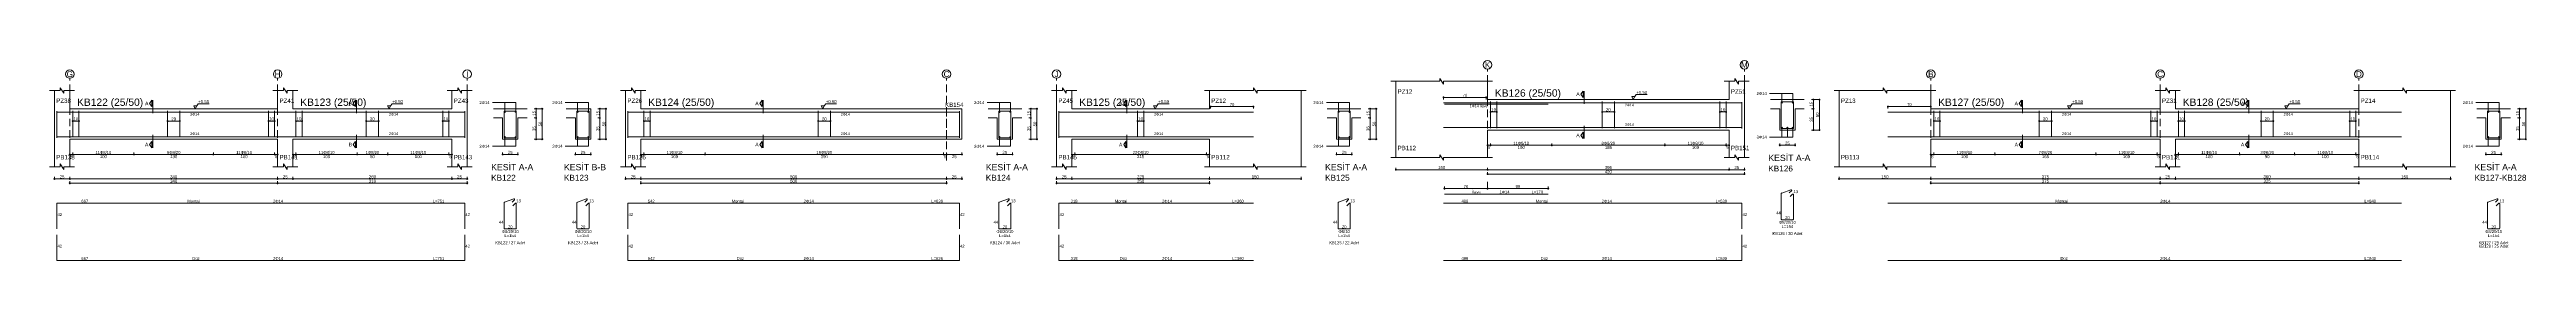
# Model space of a CAD drawing. Header units: millimetres. Extents: x 23801 to 80069, y 9628 to 14137.
# Drawn here: x 24993 to 31069, y 12930 to 13422 of the extents above; entities that cross this region are included whole.
import ezdxf

# ---------------------------------------------------------------- set-up
doc = ezdxf.new("R2010")
doc.units = ezdxf.units.MM
doc.linetypes.add('DASHDOT2', pattern=[12.7, 6.35, -3.175, 0, -3.175])
doc.linetypes.add('DASHED4', pattern=[18.75, 12.5, -6.25])
doc.layers.add('aks', color=251, linetype='DASHDOT2', lineweight=35)
for name, color, linetype in [('Donatı Topl. Uzun. Yazısı', 7, 'Continuous'), ('Donatı Uz. Yazısı', 7, 'Continuous'), ('Donatı Yazısı', 7, 'Continuous'), ('Donatı Çizgisi', 7, 'Continuous'), ('Kiriş', 7, 'Continuous'), ('Standart', 7, 'Continuous'), ('Ölçülendirme', 7, 'Continuous')]:
    doc.layers.add(name, color=color, linetype=linetype)
doc.styles.add('arial_1_18', font='arial.ttf', dxfattribs={"height": 0.2})

# ---------------------------------------------------------------- blocks, each defined once
blk = doc.blocks.new('IDE143Entity7351')
at = {"layer": 'aks', "color": 30, "linetype": 'DASHED4', "lineweight": 5}
for points in [[(4895.9, 2001.7), (4895.9, 2136.7)], [(5235.9, 2001.7), (5235.9, 2136.7)], [(5545.9, 2001.7), (5545.9, 2136.7)]]:
    blk.add_lwpolyline(points, dxfattribs=at)
at = {"layer": 'aks', "color": 1, "linetype": 'Continuous', "lineweight": 5}
for centre in [(4895.9, 2143.7), (5235.9, 2143.7), (5545.9, 2143.7)]:
    blk.add_circle(centre, 7, dxfattribs=at)
at = {"layer": 'Donatı Çizgisi', "color": 5, "linetype": 'Continuous', "lineweight": 5}
for points in [[(4874.9, 2039.3), (4874.9, 2082.7)], [(4874.9, 2081.3), (5541.9, 2081.3)], [(4900.9, 2039.9), (4900.9, 2083.5)], [(4910.9, 2039.9), (4910.9, 2083.5)], [(5055.9, 2039.9), (5055.9, 2083.5)], [(5075.9, 2039.9), (5075.9, 2083.5)], [(5220.9, 2039.9), (5220.9, 2083.5)], [(5230.9, 2039.9), (5230.9, 2083.5)], [(5265.9, 2039.9), (5265.9, 2083.5)], [(5275.9, 2039.9), (5275.9, 2083.5)], [(5380.9, 2039.9), (5380.9, 2083.5)], [(5400.9, 2039.9), (5400.9, 2083.5)], [(5505.9, 2039.9), (5505.9, 2083.5)], [(5515.9, 2039.9), (5515.9, 2083.5)], [(5541.9, 2039.3), (5541.9, 2082.7)], [(5606.2, 2039.2), (5606.2, 2082.8)], [(5606.2, 2082.8), (5626.2, 2082.8)], [(5626.2, 2039.2), (5626.2, 2082.8)], [(5725.3, 2039.2), (5725.3, 2082.8)], [(5725.3, 2082.8), (5745.3, 2082.8)], [(5745.3, 2039.2), (5745.3, 2082.8)], [(4874.9, 2040.7), (5541.9, 2040.7)], [(5606.2, 2039.2), (5626.2, 2039.2)], [(5725.3, 2039.2), (5745.3, 2039.2)], [(4874.9, 1889.7), (4874.9, 1931.7)], [(4874.9, 1931.7), (5541.9, 1931.7)], [(5541.9, 1889.7), (5541.9, 1931.7)], [(5606.2, 1890.6), (5606.2, 1932.5)], [(5606.9, 1933.4), (5621.9, 1938.9)], [(5619.3, 1933.6), (5623, 1937.2)], [(5620.7, 1927.7), (5624.5, 1931.5)], [(5626.2, 1890.6), (5626.2, 1930.7)], [(5725.3, 1890.6), (5725.3, 1932.5)], [(5726, 1933.4), (5741, 1938.9)], [(5738.4, 1933.6), (5742.1, 1937.2)], [(5739.8, 1927.7), (5743.6, 1931.5)], [(5745.3, 1890.6), (5745.3, 1930.7)], [(4874.9, 1837.9), (4874.9, 1879.9)], [(5541.9, 1837.9), (5541.9, 1879.9)], [(5607.2, 1889.6), (5625.2, 1889.6)], [(5726.3, 1889.6), (5744.3, 1889.6)], [(4874.9, 1837.9), (5541.9, 1837.9)]]:
    blk.add_lwpolyline(points, dxfattribs=at)
for centre in [(5607.2, 2081.8), (5625.2, 2081.8), (5726.3, 2081.8), (5744.3, 2081.8), (5607.2, 2040.2), (5625.2, 2040.2), (5726.3, 2040.2), (5744.3, 2040.2)]:
    blk.add_circle(centre, 1, dxfattribs=at)
for centre, start, end in [((5607.2, 1932.5), 110, 180), ((5622.3, 1937.9), 315, 110), ((5625.2, 1930.7), 0, 135), ((5726.3, 1932.5), 110, 180), ((5741.3, 1937.9), 315, 110), ((5744.3, 1930.7), 0, 135), ((5607.2, 1890.6), 180, 270), ((5625.2, 1890.6), 270, 0), ((5726.3, 1890.6), 180, 270), ((5744.3, 1890.6), 270, 0)]:
    blk.add_arc(centre, 1.02, start, end, dxfattribs=at)
at = {"layer": 'Kiriş', "color": 1, "linetype": 'Continuous', "lineweight": 5}
for points in [[(4862.9, 2116.7), (4880.4, 2116.7)], [(4870.9, 1991.7), (4870.9, 2116.7)], [(4880.4, 2116.7), (4880.4, 2121.2)], [(4886.4, 2112.2), (4880.4, 2121.2)], [(4886.4, 2112.2), (4886.4, 2116.7)], [(4886.4, 2116.7), (4903.9, 2116.7)], [(4895.9, 2086.7), (4895.9, 2116.7)], [(5227.9, 2116.7), (5245.4, 2116.7)], [(5235.9, 2086.7), (5235.9, 2116.7)], [(5245.4, 2116.7), (5245.4, 2121.2)], [(5251.4, 2112.2), (5245.4, 2121.2)], [(5251.4, 2116.7), (5268.9, 2116.7)], [(5251.4, 2112.2), (5251.4, 2116.7)], [(5260.9, 2086.7), (5260.9, 2116.7)], [(5512.9, 2116.7), (5530.4, 2116.7)], [(5520.9, 2086.7), (5520.9, 2116.7)], [(5530.4, 2116.7), (5530.4, 2121.2)], [(5536.4, 2112.2), (5530.4, 2121.2)], [(5536.4, 2116.7), (5553.9, 2116.7)], [(5536.4, 2112.2), (5536.4, 2116.7)], [(5545.9, 1991.7), (5545.9, 2116.7)], [(4895.9, 2086.7), (5235.9, 2086.7)], [(5260.9, 2086.7), (5520.9, 2086.7)], [(5588.7, 2086.7), (5643.7, 2086.7)], [(5588.7, 2071.7), (5603.7, 2071.7)], [(5603.7, 2036.7), (5603.7, 2071.7)], [(5628.7, 2071.7), (5643.7, 2071.7)], [(5628.7, 2036.7), (5628.7, 2071.7)], [(5707.8, 2086.7), (5747.8, 2086.7)], [(5707.8, 2071.7), (5722.8, 2071.7)], [(5722.8, 2036.7), (5722.8, 2071.7)], [(5747.8, 2036.7), (5747.8, 2086.7)], [(4895.9, 2036.7), (5235.9, 2036.7)], [(4895.9, 1991.7), (4895.9, 2036.7)], [(5235.9, 1991.7), (5235.9, 2036.7)], [(5260.9, 2036.7), (5520.9, 2036.7)], [(5260.9, 1991.7), (5260.9, 2036.7)], [(5520.9, 1991.7), (5520.9, 2036.7)], [(5603.7, 2036.7), (5628.7, 2036.7)], [(5722.8, 2036.7), (5747.8, 2036.7)], [(4862.9, 1991.7), (4880.4, 1991.7)], [(4886.4, 1987.2), (4880.4, 1996.2)], [(4880.4, 1991.7), (4880.4, 1996.2)], [(4886.4, 1991.7), (4903.9, 1991.7)], [(4886.4, 1987.2), (4886.4, 1991.7)], [(5227.9, 1991.7), (5245.4, 1991.7)], [(5251.4, 1987.2), (5245.4, 1996.2)], [(5245.4, 1991.7), (5245.4, 1996.2)], [(5251.4, 1991.7), (5268.9, 1991.7)], [(5251.4, 1987.2), (5251.4, 1991.7)], [(5512.9, 1991.7), (5530.4, 1991.7)], [(5536.4, 1987.2), (5530.4, 1996.2)], [(5530.4, 1991.7), (5530.4, 1996.2)], [(5536.4, 1991.7), (5553.9, 1991.7)], [(5536.4, 1987.2), (5536.4, 1991.7)]]:
    blk.add_lwpolyline(points, dxfattribs=at)
at = {"layer": 'Ölçülendirme', "color": 1, "linetype": 'Continuous', "lineweight": 5}
for points in [[(4900.9, 2066.5), (4910.9, 2066.5)], [(5026.6, 2095.5), (5030.1, 2100.7)], [(5030.1, 2090.2), (5026.6, 2095.5)], [(5030.1, 2090.2), (5030.1, 2100.7)], [(5031.9, 2079.7), (5031.9, 2100.7)], [(5055.9, 2066.5), (5075.9, 2066.5)], [(5101.1, 2086.7), (5098.6, 2091.7)], [(5098.6, 2091.7), (5103.6, 2091.7)], [(5103.6, 2091.7), (5101.1, 2086.7)], [(5101.1, 2086.7), (5101.1, 2086.7)], [(5103.6, 2091.7), (5106.1, 2095)], [(5106.1, 2095), (5123.8, 2095)], [(5220.9, 2066.5), (5230.9, 2066.5)], [(5265.9, 2066.5), (5275.9, 2066.5)], [(5359.6, 2095.5), (5363.1, 2100.7)], [(5363.1, 2090.2), (5359.6, 2095.5)], [(5363.1, 2090.2), (5363.1, 2100.7)], [(5364.9, 2079.7), (5364.9, 2100.7)], [(5380.9, 2066.5), (5400.9, 2066.5)], [(5418.1, 2086.7), (5415.6, 2091.7)], [(5415.6, 2091.7), (5420.6, 2091.7)], [(5420.6, 2091.7), (5418.1, 2086.7)], [(5418.1, 2086.7), (5418.1, 2086.7)], [(5420.6, 2091.7), (5423.1, 2095)], [(5423.1, 2095), (5440.8, 2095)], [(5505.9, 2066.5), (5515.9, 2066.5)], [(5587.2, 2096.8), (5625.2, 2096.8)], [(5607.2, 2081.8), (5607.2, 2096.8)], [(5625.2, 2081.8), (5625.2, 2096.8)], [(5655.5, 2086.7), (5670, 2086.7)], [(5655.5, 2071.7), (5660, 2071.7)], [(5658.7, 2035.7), (5658.7, 2087.7)], [(5668.7, 2035.7), (5668.7, 2087.7)], [(5706.3, 2096.8), (5744.3, 2096.8)], [(5726.3, 2081.8), (5726.3, 2096.8)], [(5744.3, 2081.8), (5744.3, 2096.8)], [(5759.6, 2086.7), (5774.1, 2086.7)], [(5759.6, 2071.7), (5764.1, 2071.7)], [(5762.8, 2035.7), (5762.8, 2087.7)], [(5772.8, 2035.7), (5772.8, 2087.7)], [(5026.6, 2028), (5030.1, 2033.2)], [(5030.1, 2022.7), (5026.6, 2028)], [(5030.1, 2022.7), (5030.1, 2033.2)], [(5031.9, 2022.7), (5031.9, 2043.7)], [(5359.6, 2028), (5363.1, 2033.2)], [(5363.1, 2022.7), (5359.6, 2028)], [(5363.1, 2022.7), (5363.1, 2033.2)], [(5364.9, 2022.7), (5364.9, 2043.7)], [(5607.2, 2025.2), (5607.2, 2040.2)], [(5625.2, 2025.2), (5625.2, 2040.2)], [(5655.5, 2036.7), (5670, 2036.7)], [(5726.3, 2025.2), (5726.3, 2040.2)], [(5744.3, 2025.2), (5744.3, 2040.2)], [(5759.6, 2036.7), (5774.1, 2036.7)], [(4894.9, 2011.7), (5236.9, 2011.7)], [(4895.9, 2010.5), (4895.9, 2015)], [(4900.9, 2010.5), (4900.9, 2015)], [(5000.9, 2010.5), (5000.9, 2015)], [(5130.9, 2010.5), (5130.9, 2015)], [(5230.9, 2010.5), (5230.9, 2015)], [(5235.9, 2010.5), (5235.9, 2015)], [(5259.9, 2011.7), (5521.9, 2011.7)], [(5260.9, 2010.5), (5260.9, 2015)], [(5265.9, 2010.5), (5265.9, 2015)], [(5365.9, 2010.5), (5365.9, 2015)], [(5415.9, 2010.5), (5415.9, 2015)], [(5515.9, 2010.5), (5515.9, 2015)], [(5520.9, 2010.5), (5520.9, 2015)], [(5587.2, 2025.2), (5625.2, 2025.2)], [(5602.7, 2011.7), (5629.7, 2011.7)], [(5603.7, 2010.5), (5603.7, 2015)], [(5628.7, 2010.5), (5628.7, 2015)], [(5706.3, 2025.2), (5744.3, 2025.2)], [(5721.8, 2011.7), (5748.8, 2011.7)], [(5722.8, 2010.5), (5722.8, 2015)], [(5747.8, 2010.5), (5747.8, 2015)], [(4869.9, 1971.7), (5546.9, 1971.7)], [(4870.9, 1970.5), (4870.9, 1975)], [(4894.9, 1964.5), (5546.9, 1964.5)], [(4895.9, 1970.5), (4895.9, 1975)], [(4895.9, 1963.3), (4895.9, 1967.8)], [(5235.9, 1970.5), (5235.9, 1975)], [(5235.9, 1963.3), (5235.9, 1967.8)], [(5260.9, 1970.5), (5260.9, 1975)], [(5520.9, 1970.5), (5520.9, 1975)], [(5545.9, 1970.5), (5545.9, 1975)], [(5545.9, 1963.3), (5545.9, 1967.8)]]:
    blk.add_lwpolyline(points, dxfattribs=at)
for centre in [(4900.9, 2066.5), (4910.9, 2066.5), (5055.9, 2066.5), (5075.9, 2066.5), (5220.9, 2066.5), (5230.9, 2066.5), (5265.9, 2066.5), (5275.9, 2066.5), (5380.9, 2066.5), (5400.9, 2066.5), (5505.9, 2066.5), (5515.9, 2066.5), (5658.7, 2086.7), (5658.7, 2071.7), (5668.7, 2086.7), (5762.8, 2086.7), (5762.8, 2071.7), (5772.8, 2086.7), (5658.7, 2036.7), (5668.7, 2036.7), (5762.8, 2036.7), (5772.8, 2036.7), (4895.9, 2011.7), (4900.9, 2011.7), (4900.9, 2011.7), (5000.9, 2011.7), (5000.9, 2011.7), (5130.9, 2011.7), (5130.9, 2011.7), (5230.9, 2011.7), (5230.9, 2011.7), (5235.9, 2011.7), (5260.9, 2011.7), (5265.9, 2011.7), (5265.9, 2011.7), (5365.9, 2011.7), (5365.9, 2011.7), (5415.9, 2011.7), (5415.9, 2011.7), (5515.9, 2011.7), (5515.9, 2011.7), (5520.9, 2011.7), (5603.7, 2011.7), (5628.7, 2011.7), (5722.8, 2011.7), (5747.8, 2011.7), (4870.9, 1971.7), (4895.9, 1971.7), (4895.9, 1971.7), (4895.9, 1964.5), (5235.9, 1971.7), (5235.9, 1971.7), (5235.9, 1964.5), (5235.9, 1964.5), (5260.9, 1971.7), (5260.9, 1971.7), (5520.9, 1971.7), (5520.9, 1971.7), (5545.9, 1971.7), (5545.9, 1964.5)]:
    blk.add_circle(centre, 0.75, dxfattribs=at)
at = {"layer": 'aks', "color": 1, "linetype": 'Continuous', "lineweight": 5, "style": 'arial_1_18'}
for s, p in [('G', (4890.8, 2138.8)), ('H', (5231.1, 2138.8)), ('I', (5544.1, 2138.8))]:
    blk.add_text(s, height=9.45, dxfattribs=at).set_placement(p)
at = {"layer": 'Donatı Topl. Uzun. Yazısı', "color": 1, "linetype": 'Continuous', "lineweight": 5, "style": 'arial_1_18'}
for s, p in [('L=751', (5489.7, 1932.7)), ('L=154', (5606.8, 1876.2)), ('L=154', (5725.9, 1876.2)), ('L=751', (5489.7, 1838.8))]:
    blk.add_text(s, height=4.8, dxfattribs=at).set_placement(p)
at = {"layer": 'Donatı Uz. Yazısı', "color": 1, "linetype": 'Continuous', "lineweight": 5, "style": 'arial_1_18'}
for s, p in [('42', (4875.9, 1910.7)), ('667', (4914.9, 1932.7)), ('42', (5542.9, 1910.7)), ('13', (5626.2, 1933.2)), ('13', (5745.3, 1933.2)), ('42', (4875.9, 1858.9)), ('42', (5542.9, 1858.9)), ('44', (5597.8, 1898.3)), ('20', (5612.5, 1890.6)), ('44', (5716.9, 1898.3)), ('20', (5731.6, 1890.6)), ('667', (4914.9, 1838.8))]:
    blk.add_text(s, height=4.8, dxfattribs=at).set_placement(p)
at = {"layer": 'Donatı Yazısı', "color": 5, "linetype": 'Continuous', "lineweight": 5, "style": 'arial_1_18'}
for p in [(5092.9, 2075.4), (5417.9, 2075.4), (5092.9, 2043.7), (5417.9, 2043.7)]:
    blk.add_text('2Φ14', height=4.32, rotation=360, dxfattribs=at).set_placement(p)
for s, p in [('2Φ14', (5565.9, 2094.4)), ('2Φ14', (5685, 2094.4)), ('2Φ14', (5565.9, 2022.8)), ('2Φ14', (5685, 2022.8)), ('2Φ14', (5228.4, 1932.7)), ('KB122 / 27 Adet', (5591.8, 1864.6)), ('Φ8/20/10', (5602.4, 1882.9)), ('KB123 / 23 Adet', (5710.9, 1864.6)), ('Φ8/20/10', (5721.5, 1882.9)), ('2Φ14', (5228.4, 1838.8))]:
    blk.add_text(s, height=4.8, dxfattribs=at).set_placement(p)
at = {"layer": 'Donatı Yazısı', "color": 1, "linetype": 'Continuous', "lineweight": 5, "style": 'arial_1_18'}
for s, p in [('Montaj', (5088.2, 1932.7)), ('Düz', (5096.4, 1838.8))]:
    blk.add_text(s, height=4.8, dxfattribs=at).set_placement(p)
at = {"layer": 'Kiriş', "color": 1, "linetype": 'Continuous', "lineweight": 5, "style": 'arial_1_18'}
for s, height, p in [('PZ38', 7.2, (4873.9, 2096.3)), ('KB122 (25/50)', 12, (4907.9, 2091.5)), ('PZ41', 7.2, (5238.9, 2096.3)), ('KB123 (25/50)', 12, (5272.9, 2091.5)), ('PZ43', 7.2, (5523.9, 2096.3)), ('PB138', 7.2, (4873.9, 2003.7)), ('PB141', 7.2, (5238.9, 2003.7)), ('PB143', 7.2, (5523.9, 2003.7)), ('KESİT A-A', 10.2, (5585, 1985.9)), ('KESİT B-B', 10.2, (5704.1, 1985.9)), ('KB122', 9.6, (5585, 1968.8)), ('KB123', 9.6, (5704.1, 1968.8))]:
    blk.add_text(s, height=height, dxfattribs=at).set_placement(p)
at = {"layer": 'Ölçülendirme', "color": 1, "linetype": 'Continuous', "lineweight": 5, "style": 'arial_1_18'}
for s, rotation, p in [('10', 360, (4902, 2067.5)), ('20', 360, (5062, 2067.5)), ('10', 360, (5222, 2067.5)), ('10', 360, (5267, 2067.5)), ('20', 360, (5387, 2067.5)), ('10', 360, (5507, 2067.5)), ('15', 90, (5657.8, 2075.3)), ('15', 90, (5761.9, 2075.3)), ('35', 90, (5657.8, 2050.3)), ('50', 90, (5667.8, 2057.8)), ('35', 90, (5761.9, 2050.3)), ('50', 90, (5771.9, 2057.8))]:
    blk.add_text(s, height=5, rotation=rotation, dxfattribs=at).set_placement(p)
for s, height, p in [('A', 5.95, (5019, 2092.5)), ('+0.50', 5, (5106.1, 2096)), ('B', 5.95, (5352, 2092.5)), ('+0.50', 5, (5423.1, 2096)), ('A', 5.95, (5019, 2025)), ('B', 5.95, (5352, 2025)), ('5', 5, (4896.5, 2005.7)), ('100', 5, (4945.1, 2005.7)), ('130', 5, (5060.1, 2005.7)), ('100', 5, (5175.1, 2005.7)), ('5', 5, (5231.5, 2005.7)), ('5', 5, (5261.5, 2005.7)), ('100', 5, (5310.1, 2005.7)), ('50', 5, (5387, 2005.7)), ('100', 5, (5460.1, 2005.7)), ('5', 5, (5516.5, 2005.7)), ('25', 5, (5612.3, 2012.7)), ('25', 5, (5731.4, 2012.7)), ('25', 5, (4879.5, 1972.7)), ('340', 5, (5060.1, 1972.7)), ('340', 5, (5060.1, 1965.5)), ('25', 5, (5244.5, 1972.7)), ('310', 5, (5385.1, 1965.5)), ('260', 5, (5385.1, 1972.7)), ('25', 5, (5529.5, 1972.7))]:
    blk.add_text(s, height=height, dxfattribs=at).set_placement(p)
at = {"layer": 'Ölçülendirme', "color": 5, "linetype": 'Continuous', "lineweight": 5, "style": 'arial_1_18'}
for s, p in [('11Φ8/10', (4938, 2012.7)), ('5Φ8/20', (5054.8, 2012.7)), ('11Φ8/10', (5168, 2012.7)), ('11Φ8/10', (5303, 2012.7)), ('1Φ8/20', (5379.8, 2012.7)), ('11Φ8/10', (5453, 2012.7))]:
    blk.add_text(s, height=4.8, dxfattribs=at).set_placement(p)
blk = doc.blocks.new('IDE143Entity7352')
at = {"layer": 'aks', "color": 30, "linetype": 'DASHED4', "lineweight": 5}
blk.add_lwpolyline([(6329.8, 2001.7), (6329.8, 2136.7)], dxfattribs=at)
at = {"layer": 'aks', "color": 1, "linetype": 'Continuous', "lineweight": 5}
blk.add_circle((6329.8, 2143.7), 7, dxfattribs=at)
at = {"layer": 'Donatı Çizgisi', "color": 5, "linetype": 'Continuous', "lineweight": 5}
for points in [[(5808.8, 2039.3), (5808.8, 2082.7)], [(5808.8, 2081.3), (6350.8, 2081.3)], [(5834.8, 2039.9), (5834.8, 2083.5)], [(5844.8, 2039.9), (5844.8, 2083.5)], [(6119.8, 2039.9), (6119.8, 2083.5)], [(6139.8, 2039.9), (6139.8, 2083.5)], [(6350.8, 2039.3), (6350.8, 2082.7)], [(6415.1, 2039.2), (6415.1, 2082.8)], [(6415.1, 2082.8), (6435.1, 2082.8)], [(6435.1, 2039.2), (6435.1, 2082.8)], [(5808.8, 2040.7), (6350.8, 2040.7)], [(6415.1, 2039.2), (6435.1, 2039.2)], [(5808.8, 1889.7), (5808.8, 1931.7)], [(5808.8, 1931.7), (6350.8, 1931.7)], [(6350.8, 1889.7), (6350.8, 1931.7)], [(6415.1, 1890.6), (6415.1, 1932.5)], [(6415.8, 1933.4), (6430.8, 1938.9)], [(6428.2, 1933.6), (6431.9, 1937.2)], [(6429.6, 1927.7), (6433.4, 1931.5)], [(6435.1, 1890.6), (6435.1, 1930.7)], [(5808.8, 1837.9), (5808.8, 1879.9)], [(6350.8, 1837.9), (6350.8, 1879.9)], [(6416.1, 1889.6), (6434.1, 1889.6)], [(5808.8, 1837.9), (6350.8, 1837.9)]]:
    blk.add_lwpolyline(points, dxfattribs=at)
for centre in [(6416.1, 2081.8), (6434.1, 2081.8), (6416.1, 2040.2), (6434.1, 2040.2)]:
    blk.add_circle(centre, 1, dxfattribs=at)
for centre, start, end in [((6416.1, 1932.5), 110, 180), ((6431.1, 1937.9), 315, 110), ((6434.1, 1930.7), 0, 135), ((6416.1, 1890.6), 180, 270), ((6434.1, 1890.6), 270, 0)]:
    blk.add_arc(centre, 1.02, start, end, dxfattribs=at)
at = {"layer": 'Kiriş', "color": 1, "linetype": 'Continuous', "lineweight": 5}
for points in [[(5796.8, 2116.7), (5814.3, 2116.7)], [(5804.8, 1991.7), (5804.8, 2116.7)], [(5814.3, 2116.7), (5814.3, 2121.2)], [(5820.3, 2112.2), (5814.3, 2121.2)], [(5820.3, 2112.2), (5820.3, 2116.7)], [(5820.3, 2116.7), (5837.8, 2116.7)], [(5829.8, 2086.7), (5829.8, 2116.7)], [(5829.8, 2086.7), (6354.8, 2086.7)], [(6354.8, 2036.7), (6354.8, 2086.7)], [(6397.6, 2086.7), (6452.6, 2086.7)], [(6397.6, 2071.7), (6412.6, 2071.7)], [(6412.6, 2036.7), (6412.6, 2071.7)], [(6437.6, 2071.7), (6452.6, 2071.7)], [(6437.6, 2036.7), (6437.6, 2071.7)], [(5829.8, 2036.7), (6354.8, 2036.7)], [(5829.8, 1991.7), (5829.8, 2036.7)], [(6412.6, 2036.7), (6437.6, 2036.7)], [(5796.8, 1991.7), (5814.3, 1991.7)], [(5820.3, 1987.2), (5814.3, 1996.2)], [(5814.3, 1991.7), (5814.3, 1996.2)], [(5820.3, 1991.7), (5837.8, 1991.7)], [(5820.3, 1987.2), (5820.3, 1991.7)]]:
    blk.add_lwpolyline(points, dxfattribs=at)
at = {"layer": 'Kiriş', "color": 1, "linetype": 'DASHED4', "lineweight": 5}
for points in [[(6329.8, 2036.7), (6329.8, 2086.7)], [(6354.8, 2036.7), (6354.8, 2086.7)]]:
    blk.add_lwpolyline(points, dxfattribs=at)
at = {"layer": 'Ölçülendirme', "color": 1, "linetype": 'Continuous', "lineweight": 5}
for points in [[(5834.8, 2066.5), (5844.8, 2066.5)], [(6024.5, 2095.5), (6028, 2100.7)], [(6028, 2090.2), (6024.5, 2095.5)], [(6028, 2090.2), (6028, 2100.7)], [(6029.8, 2079.7), (6029.8, 2100.7)], [(6119.8, 2066.5), (6139.8, 2066.5)], [(6127.3, 2086.7), (6124.8, 2091.7)], [(6124.8, 2091.7), (6129.8, 2091.7)], [(6129.8, 2091.7), (6127.3, 2086.7)], [(6127.3, 2086.7), (6127.3, 2086.7)], [(6129.8, 2091.7), (6132.3, 2095)], [(6132.3, 2095), (6150, 2095)], [(6396.1, 2096.8), (6434.1, 2096.8)], [(6416.1, 2081.8), (6416.1, 2096.8)], [(6434.1, 2081.8), (6434.1, 2096.8)], [(6464.4, 2086.7), (6478.9, 2086.7)], [(6464.4, 2071.7), (6468.9, 2071.7)], [(6467.6, 2035.7), (6467.6, 2087.7)], [(6477.6, 2035.7), (6477.6, 2087.7)], [(6024.5, 2028), (6028, 2033.2)], [(6028, 2022.7), (6024.5, 2028)], [(6028, 2022.7), (6028, 2033.2)], [(6029.8, 2022.7), (6029.8, 2043.7)], [(6416.1, 2025.2), (6416.1, 2040.2)], [(6434.1, 2025.2), (6434.1, 2040.2)], [(6464.4, 2036.7), (6478.9, 2036.7)], [(5828.8, 2011.7), (6355.8, 2011.7)], [(5829.8, 2010.5), (5829.8, 2015)], [(5834.8, 2010.5), (5834.8, 2015)], [(5934.8, 2010.5), (5934.8, 2015)], [(6324.8, 2010.5), (6324.8, 2015)], [(6329.8, 2010.5), (6329.8, 2015)], [(6354.8, 2010.5), (6354.8, 2015)], [(6396.1, 2025.2), (6434.1, 2025.2)], [(6411.6, 2011.7), (6438.6, 2011.7)], [(6412.6, 2010.5), (6412.6, 2015)], [(6437.6, 2010.5), (6437.6, 2015)], [(5803.8, 1971.7), (6355.8, 1971.7)], [(5804.8, 1970.5), (5804.8, 1975)], [(5828.8, 1964.5), (6330.8, 1964.5)], [(5829.8, 1970.5), (5829.8, 1975)], [(5829.8, 1963.3), (5829.8, 1967.8)], [(6329.8, 1970.5), (6329.8, 1975)], [(6329.8, 1963.3), (6329.8, 1967.8)], [(6354.8, 1970.5), (6354.8, 1975)]]:
    blk.add_lwpolyline(points, dxfattribs=at)
for centre in [(5834.8, 2066.5), (5844.8, 2066.5), (6119.8, 2066.5), (6139.8, 2066.5), (6467.6, 2086.7), (6467.6, 2071.7), (6477.6, 2086.7), (6467.6, 2036.7), (6477.6, 2036.7), (5829.8, 2011.7), (5834.8, 2011.7), (5834.8, 2011.7), (5934.8, 2011.7), (5934.8, 2011.7), (6324.8, 2011.7), (6324.8, 2011.7), (6329.8, 2011.7), (6329.8, 2011.7), (6354.8, 2011.7), (6412.6, 2011.7), (6437.6, 2011.7), (5804.8, 1971.7), (5829.8, 1971.7), (5829.8, 1971.7), (5829.8, 1964.5), (6329.8, 1971.7), (6329.8, 1971.7), (6329.8, 1964.5), (6354.8, 1971.7)]:
    blk.add_circle(centre, 0.75, dxfattribs=at)
at = {"layer": 'aks', "color": 1, "linetype": 'Continuous', "lineweight": 5, "style": 'arial_1_18'}
blk.add_text('C', height=9.45, dxfattribs=at).set_placement((6325, 2138.8))
at = {"layer": 'Donatı Topl. Uzun. Yazısı', "color": 1, "linetype": 'Continuous', "lineweight": 5, "style": 'arial_1_18'}
for s, p in [('L=626', (6304.9, 1932.7)), ('L=154', (6415.7, 1876.2)), ('L=626', (6304.9, 1838.8))]:
    blk.add_text(s, height=4.8, dxfattribs=at).set_placement(p)
at = {"layer": 'Donatı Uz. Yazısı', "color": 1, "linetype": 'Continuous', "lineweight": 5, "style": 'arial_1_18'}
for s, p in [('42', (5809.7, 1910.7)), ('542', (5841.3, 1932.7)), ('42', (6351.7, 1910.7)), ('13', (6435.1, 1933.2)), ('42', (5809.7, 1858.9)), ('42', (6351.7, 1858.9)), ('44', (6406.7, 1898.3)), ('20', (6421.4, 1890.6)), ('542', (5841.3, 1838.8))]:
    blk.add_text(s, height=4.8, dxfattribs=at).set_placement(p)
at = {"layer": 'Donatı Yazısı', "color": 5, "linetype": 'Continuous', "lineweight": 5, "style": 'arial_1_18'}
for p in [(6156.7, 2075.4), (6156.7, 2043.7)]:
    blk.add_text('2Φ14', height=4.32, rotation=360, dxfattribs=at).set_placement(p)
for s, p in [('2Φ14', (6374.8, 2094.4)), ('2Φ14', (6374.8, 2022.8)), ('2Φ14', (6096, 1932.7)), ('KB124 / 30 Adet', (6400.7, 1864.6)), ('Φ8/20/10', (6411.3, 1882.9)), ('2Φ14', (6096, 1838.8))]:
    blk.add_text(s, height=4.8, dxfattribs=at).set_placement(p)
at = {"layer": 'Donatı Yazısı', "color": 1, "linetype": 'Continuous', "lineweight": 5, "style": 'arial_1_18'}
for s, p in [('Montaj', (5978.4, 1932.7)), ('Düz', (5986.6, 1838.8))]:
    blk.add_text(s, height=4.8, dxfattribs=at).set_placement(p)
at = {"layer": 'Kiriş', "color": 1, "linetype": 'Continuous', "lineweight": 5, "style": 'arial_1_18'}
for s, height, p in [('PZ26', 7.2, (5807.8, 2096.3)), ('KB124 (25/50)', 12, (5841.8, 2091.5)), ('KB154', 7.2, (6327.2, 2089.7)), ('PB126', 7.2, (5807.8, 2003.7)), ('KESİT A-A', 10.2, (6393.9, 1985.9)), ('KB124', 9.6, (6393.9, 1968.8))]:
    blk.add_text(s, height=height, dxfattribs=at).set_placement(p)
at = {"layer": 'Ölçülendirme', "color": 1, "linetype": 'Continuous', "lineweight": 5, "style": 'arial_1_18'}
for s, rotation, p in [('10', 360, (5835.9, 2067.5)), ('20', 360, (6125.9, 2067.5)), ('15', 90, (6466.7, 2075.3)), ('35', 90, (6466.7, 2050.3)), ('50', 90, (6476.7, 2057.8))]:
    blk.add_text(s, height=5, rotation=rotation, dxfattribs=at).set_placement(p)
for s, height, p in [('A', 5.95, (6016.9, 2092.5)), ('+0.50', 5, (6132.3, 2096)), ('A', 5.95, (6016.9, 2025)), ('5', 5, (5830.3, 2005.7)), ('100', 5, (5879, 2005.7)), ('390', 5, (6124, 2005.7)), ('5', 5, (6325.3, 2005.7)), ('25', 5, (6338.4, 2005.7)), ('25', 5, (6421.2, 2012.7)), ('25', 5, (5813.4, 1972.7)), ('500', 5, (6074, 1972.7)), ('500', 5, (6074, 1965.5)), ('25', 5, (6338.4, 1972.7))]:
    blk.add_text(s, height=height, dxfattribs=at).set_placement(p)
at = {"layer": 'Ölçülendirme', "color": 5, "linetype": 'Continuous', "lineweight": 5, "style": 'arial_1_18'}
for s, p in [('11Φ8/10', (5871.9, 2012.7)), ('19Φ8/20', (6116.9, 2012.7))]:
    blk.add_text(s, height=4.8, dxfattribs=at).set_placement(p)
blk = doc.blocks.new('IDE143Entity7353')
at = {"layer": 'aks', "color": 30, "linetype": 'DASHED4', "lineweight": 5}
blk.add_lwpolyline([(6509.6, 2001.7), (6509.6, 2136.7)], dxfattribs=at)
at = {"layer": 'aks', "color": 1, "linetype": 'Continuous', "lineweight": 5}
blk.add_circle((6509.6, 2143.7), 7, dxfattribs=at)
at = {"layer": 'Donatı Çizgisi', "color": 5, "linetype": 'Continuous', "lineweight": 5}
for points in [[(6513.6, 2039.3), (6513.6, 2082.7)], [(6513.6, 2081.3), (6831.6, 2081.3)], [(6642.1, 2039.9), (6642.1, 2083.5)], [(6652.1, 2039.9), (6652.1, 2083.5)], [(6969.9, 2039.2), (6969.9, 2082.8)], [(6969.9, 2082.8), (6989.9, 2082.8)], [(6989.9, 2039.2), (6989.9, 2082.8)], [(6513.6, 2040.7), (6831.6, 2040.7)], [(6969.9, 2039.2), (6989.9, 2039.2)], [(6513.6, 1889.7), (6513.6, 1931.7)], [(6513.6, 1931.7), (6831.6, 1931.7)], [(6969.9, 1890.6), (6969.9, 1932.5)], [(6970.6, 1933.4), (6985.6, 1938.9)], [(6983, 1933.6), (6986.7, 1937.2)], [(6984.4, 1927.7), (6988.2, 1931.5)], [(6989.9, 1890.6), (6989.9, 1930.7)], [(6513.6, 1837.9), (6513.6, 1879.9)], [(6971, 1889.6), (6988.9, 1889.6)], [(6513.6, 1837.9), (6831.6, 1837.9)]]:
    blk.add_lwpolyline(points, dxfattribs=at)
for centre in [(6970.9, 2081.8), (6988.9, 2081.8), (6970.9, 2040.2), (6988.9, 2040.2)]:
    blk.add_circle(centre, 1, dxfattribs=at)
for centre, start, end in [((6971, 1932.5), 110, 180), ((6986, 1937.9), 315, 110), ((6988.9, 1930.7), 0, 135), ((6971, 1890.6), 180, 270), ((6988.9, 1890.6), 270, 0)]:
    blk.add_arc(centre, 1.02, start, end, dxfattribs=at)
at = {"layer": 'Kiriş', "color": 1, "linetype": 'Continuous', "lineweight": 5}
for points in [[(6501.6, 2116.7), (6519.1, 2116.7)], [(6509.6, 1991.7), (6509.6, 2116.7)], [(6519.1, 2116.7), (6519.1, 2121.2)], [(6525.1, 2112.2), (6519.1, 2121.2)], [(6525.1, 2112.2), (6525.1, 2116.7)], [(6525.1, 2116.7), (6542.6, 2116.7)], [(6534.6, 2086.7), (6534.6, 2116.7)], [(6751.6, 2116.7), (6831.6, 2116.7)], [(6759.6, 2086.7), (6759.6, 2116.7)], [(6831.6, 2116.7), (6831.6, 2121.2)], [(6837.6, 2112.2), (6831.6, 2121.2)], [(6837.6, 2116.7), (6917.6, 2116.7)], [(6837.6, 2112.2), (6837.6, 2116.7)], [(6909.6, 1991.7), (6909.6, 2116.7)], [(6534.6, 2086.7), (6759.6, 2086.7)], [(6952.4, 2086.7), (7007.4, 2086.7)], [(6952.4, 2071.7), (6967.4, 2071.7)], [(6967.4, 2036.7), (6967.4, 2071.7)], [(6992.4, 2071.7), (7007.4, 2071.7)], [(6992.4, 2036.7), (6992.4, 2071.7)], [(6534.6, 2036.7), (6759.6, 2036.7)], [(6534.6, 1991.7), (6534.6, 2036.7)], [(6759.6, 1991.7), (6759.6, 2036.7)], [(6967.4, 2036.7), (6992.4, 2036.7)], [(6501.6, 1991.7), (6519.1, 1991.7)], [(6525.1, 1987.2), (6519.1, 1996.2)], [(6519.1, 1991.7), (6519.1, 1996.2)], [(6525.1, 1991.7), (6542.6, 1991.7)], [(6525.1, 1987.2), (6525.1, 1991.7)], [(6751.6, 1991.7), (6831.6, 1991.7)], [(6837.6, 1987.2), (6831.6, 1996.2)], [(6831.6, 1991.7), (6831.6, 1996.2)], [(6837.6, 1991.7), (6917.6, 1991.7)], [(6837.6, 1987.2), (6837.6, 1991.7)]]:
    blk.add_lwpolyline(points, dxfattribs=at)
at = {"layer": 'Ölçülendirme', "color": 1, "linetype": 'Continuous', "lineweight": 5}
for points in [[(6619.4, 2095.5), (6622.9, 2100.7)], [(6622.9, 2090.2), (6619.4, 2095.5)], [(6622.9, 2090.2), (6622.9, 2100.7)], [(6624.6, 2079.7), (6624.6, 2100.7)], [(6642.1, 2066.5), (6652.1, 2066.5)], [(6670.9, 2086.7), (6668.4, 2091.7)], [(6668.4, 2091.7), (6673.4, 2091.7)], [(6673.4, 2091.7), (6670.9, 2086.7)], [(6670.9, 2086.7), (6670.9, 2086.7)], [(6673.4, 2091.7), (6675.9, 2095)], [(6675.9, 2095), (6693.5, 2095)], [(6760.6, 2090.3), (6832.6, 2090.3)], [(6761.6, 2087.1), (6761.6, 2091.6)], [(6831.6, 2087.1), (6831.6, 2091.6)], [(6950.9, 2096.8), (6988.9, 2096.8)], [(6970.9, 2081.8), (6970.9, 2096.8)], [(6988.9, 2081.8), (6988.9, 2096.8)], [(7019.2, 2086.7), (7033.7, 2086.7)], [(7019.2, 2071.7), (7023.7, 2071.7)], [(7022.4, 2035.7), (7022.4, 2087.7)], [(7032.4, 2035.7), (7032.4, 2087.7)], [(6619.4, 2028), (6622.9, 2033.2)], [(6622.9, 2022.7), (6619.4, 2028)], [(6622.9, 2022.7), (6622.9, 2033.2)], [(6624.6, 2022.7), (6624.6, 2043.7)], [(6970.9, 2025.2), (6970.9, 2040.2)], [(6988.9, 2025.2), (6988.9, 2040.2)], [(7019.2, 2036.7), (7033.7, 2036.7)], [(6533.6, 2011.7), (6760.6, 2011.7)], [(6534.6, 2010.5), (6534.6, 2015)], [(6539.6, 2010.5), (6539.6, 2015)], [(6754.6, 2010.5), (6754.6, 2015)], [(6759.6, 2010.5), (6759.6, 2015)], [(6950.9, 2025.2), (6988.9, 2025.2)], [(6966.4, 2011.7), (6993.4, 2011.7)], [(6967.4, 2010.5), (6967.4, 2015)], [(6992.4, 2010.5), (6992.4, 2015)], [(6508.6, 1971.7), (6910.6, 1971.7)], [(6508.6, 1964.5), (6760.6, 1964.5)], [(6509.6, 1970.5), (6509.6, 1975)], [(6509.6, 1963.3), (6509.6, 1967.8)], [(6534.6, 1970.5), (6534.6, 1975)], [(6759.6, 1970.5), (6759.6, 1975)], [(6759.6, 1963.3), (6759.6, 1967.8)], [(6909.6, 1970.5), (6909.6, 1975)]]:
    blk.add_lwpolyline(points, dxfattribs=at)
for centre in [(6642.1, 2066.5), (6652.1, 2066.5), (6761.6, 2090.3), (6831.6, 2090.3), (7022.4, 2086.7), (7022.4, 2071.7), (7032.4, 2086.7), (7022.4, 2036.7), (7032.4, 2036.7), (6534.6, 2011.7), (6539.6, 2011.7), (6539.6, 2011.7), (6754.6, 2011.7), (6754.6, 2011.7), (6759.6, 2011.7), (6967.4, 2011.7), (6992.4, 2011.7), (6509.6, 1971.7), (6509.6, 1964.5), (6534.6, 1971.7), (6534.6, 1971.7), (6759.6, 1971.7), (6759.6, 1971.7), (6759.6, 1964.5), (6909.6, 1971.7)]:
    blk.add_circle(centre, 0.75, dxfattribs=at)
at = {"layer": 'aks', "color": 1, "linetype": 'Continuous', "lineweight": 5, "style": 'arial_1_18'}
blk.add_text('J', height=9.45, dxfattribs=at).set_placement((6506.3, 2138.8))
at = {"layer": 'Donatı Topl. Uzun. Yazısı', "color": 1, "linetype": 'Continuous', "lineweight": 5, "style": 'arial_1_18'}
for s, p in [('L=360', (6796.9, 1932.7)), ('L=154', (6970.5, 1876.2)), ('L=360', (6796.9, 1838.8))]:
    blk.add_text(s, height=4.8, dxfattribs=at).set_placement(p)
at = {"layer": 'Donatı Uz. Yazısı', "color": 1, "linetype": 'Continuous', "lineweight": 5, "style": 'arial_1_18'}
for s, p in [('42', (6514.6, 1910.7)), ('318', (6532.7, 1932.7)), ('13', (6989.9, 1933.2)), ('42', (6514.6, 1858.9)), ('44', (6961.5, 1898.3)), ('20', (6976.2, 1890.6)), ('318', (6532.7, 1838.8))]:
    blk.add_text(s, height=4.8, dxfattribs=at).set_placement(p)
at = {"layer": 'Donatı Yazısı', "color": 5, "linetype": 'Continuous', "lineweight": 5, "style": 'arial_1_18'}
for p in [(6669.1, 2075.4), (6669.1, 2043.7)]:
    blk.add_text('2Φ14', height=4.32, rotation=360, dxfattribs=at).set_placement(p)
for s, p in [('2Φ14', (6929.6, 2094.4)), ('2Φ14', (6929.6, 2022.8)), ('2Φ14', (6682.1, 1932.7)), ('KB125 / 22 Adet', (6955.5, 1864.6)), ('Φ8/10', (6970.7, 1882.9)), ('2Φ14', (6682.1, 1838.8))]:
    blk.add_text(s, height=4.8, dxfattribs=at).set_placement(p)
at = {"layer": 'Donatı Yazısı', "color": 1, "linetype": 'Continuous', "lineweight": 5, "style": 'arial_1_18'}
for s, p in [('Montaj', (6604.8, 1932.7)), ('Düz', (6613, 1838.8))]:
    blk.add_text(s, height=4.8, dxfattribs=at).set_placement(p)
at = {"layer": 'Kiriş', "color": 1, "linetype": 'Continuous', "lineweight": 5, "style": 'arial_1_18'}
for s, height, p in [('PZ45', 7.2, (6512.6, 2096.3)), ('KB125 (25/50)', 12, (6546.6, 2091.5)), ('PZ12', 7.2, (6762.6, 2096.3)), ('PB145', 7.2, (6512.6, 2003.7)), ('PB112', 7.2, (6762.6, 2003.7)), ('KESİT A-A', 10.2, (6948.7, 1985.9)), ('KB125', 9.6, (6948.7, 1968.8))]:
    blk.add_text(s, height=height, dxfattribs=at).set_placement(p)
at = {"layer": 'Ölçülendirme', "color": 1, "linetype": 'Continuous', "lineweight": 5, "style": 'arial_1_18'}
for s, height, p in [('A', 5.95, (6611.7, 2092.5)), ('+0.50', 5, (6675.9, 2096)), ('70', 4.8, (6792.9, 2091.3)), ('A', 5.95, (6611.7, 2025)), ('5', 5, (6535.2, 2005.7)), ('215', 5, (6641.3, 2005.7)), ('5', 5, (6755.2, 2005.7)), ('25', 5, (6976.1, 2012.7)), ('25', 5, (6518.2, 1972.7)), ('225', 5, (6641.3, 1972.7)), ('250', 5, (6641.3, 1965.5)), ('150', 5, (6828.8, 1972.7))]:
    blk.add_text(s, height=height, dxfattribs=at).set_placement(p)
for s, rotation, p in [('10', 360, (6643.2, 2067.5)), ('15', 90, (7021.5, 2075.3)), ('35', 90, (7021.5, 2050.3)), ('50', 90, (7031.5, 2057.8))]:
    blk.add_text(s, height=5, rotation=rotation, dxfattribs=at).set_placement(p)
at = {"layer": 'Ölçülendirme', "color": 5, "linetype": 'Continuous', "lineweight": 5, "style": 'arial_1_18'}
blk.add_text('22Φ8/10', height=4.8, dxfattribs=at).set_placement((6634.2, 2012.7))
blk = doc.blocks.new('IDE143Entity7354')
at = {"layer": 'aks', "color": 30, "linetype": 'DASHED4', "lineweight": 5}
for points in [[(7214.4, 2016.8), (7214.4, 2151.8)], [(7634.4, 2016.8), (7634.4, 2151.8)], [(7214.4, 1955.8), (7214.4, 1966.8)]]:
    blk.add_lwpolyline(points, dxfattribs=at)
at = {"layer": 'aks', "color": 1, "linetype": 'Continuous', "lineweight": 5}
for centre in [(7214.4, 2158.8), (7634.4, 2158.8)]:
    blk.add_circle(centre, 7, dxfattribs=at)
at = {"layer": 'Donatı Çizgisi', "color": 5, "linetype": 'Continuous', "lineweight": 5}
for points in [[(7142.4, 2096.4), (7630.4, 2096.4)], [(7143.9, 2094.4), (7313.7, 2094.4)], [(7219.4, 2055), (7219.4, 2098.6)], [(7229.4, 2055), (7229.4, 2098.6)], [(7401.9, 2055), (7401.9, 2098.6)], [(7421.9, 2055), (7421.9, 2098.6)], [(7594.4, 2055), (7594.4, 2098.6)], [(7604.4, 2055), (7604.4, 2098.6)], [(7630.4, 2054.4), (7630.4, 2097.8)], [(7694.7, 2054.3), (7694.7, 2097.9)], [(7694.7, 2097.9), (7714.7, 2097.9)], [(7714.7, 2054.3), (7714.7, 2097.9)], [(7142.4, 2055.8), (7630.4, 2055.8)], [(7694.7, 2054.3), (7714.7, 2054.3)], [(7143.9, 1946.8), (7313.7, 1946.8)], [(7694.7, 1905.7), (7694.7, 1947.6)], [(7695.4, 1948.5), (7710.4, 1954)], [(7707.9, 1948.7), (7711.5, 1952.3)], [(7709.2, 1942.8), (7713, 1946.6)], [(7714.7, 1905.7), (7714.7, 1945.8)], [(7142.4, 1931.7), (7630.4, 1931.7)], [(7630.4, 1889.7), (7630.4, 1931.7)], [(7695.8, 1904.7), (7713.7, 1904.7)], [(7630.4, 1837.8), (7630.4, 1879.8)], [(7142.4, 1837.8), (7630.4, 1837.8)]]:
    blk.add_lwpolyline(points, dxfattribs=at)
for centre in [(7695.7, 2096.9), (7713.7, 2096.9), (7695.7, 2055.3), (7704.7, 2055.3), (7713.7, 2055.3)]:
    blk.add_circle(centre, 1, dxfattribs=at)
for centre, start, end in [((7695.8, 1947.6), 110, 180), ((7710.8, 1953), 315, 110), ((7713.7, 1945.8), 0, 135), ((7695.8, 1905.7), 180, 270), ((7713.7, 1905.7), 270, 0)]:
    blk.add_arc(centre, 1.02, start, end, dxfattribs=at)
at = {"layer": 'Kiriş', "color": 1, "linetype": 'Continuous', "lineweight": 5}
for points in [[(7056.4, 2131.8), (7136.4, 2131.8)], [(7064.4, 2006.8), (7064.4, 2131.8)], [(7136.4, 2131.8), (7136.4, 2136.3)], [(7142.4, 2127.3), (7136.4, 2136.3)], [(7142.4, 2127.3), (7142.4, 2131.8)], [(7142.4, 2131.8), (7222.4, 2131.8)], [(7214.4, 2101.8), (7214.4, 2131.8)], [(7601.4, 2131.8), (7618.9, 2131.8)], [(7609.4, 2101.8), (7609.4, 2131.8)], [(7618.9, 2131.8), (7618.9, 2136.3)], [(7624.9, 2127.3), (7618.9, 2136.3)], [(7624.9, 2131.8), (7642.4, 2131.8)], [(7624.9, 2127.3), (7624.9, 2131.8)], [(7634.4, 2006.8), (7634.4, 2131.8)], [(7214.4, 2101.8), (7609.4, 2101.8)], [(7677.2, 2101.8), (7732.2, 2101.8)], [(7677.2, 2086.8), (7692.2, 2086.8)], [(7692.2, 2051.8), (7692.2, 2086.8)], [(7717.2, 2086.8), (7732.2, 2086.8)], [(7717.2, 2051.8), (7717.2, 2086.8)], [(7214.4, 2051.8), (7609.4, 2051.8)], [(7214.4, 2006.8), (7214.4, 2051.8)], [(7609.4, 2006.8), (7609.4, 2051.8)], [(7692.2, 2051.8), (7717.2, 2051.8)], [(7056.4, 2006.8), (7136.4, 2006.8)], [(7142.4, 2002.3), (7136.4, 2011.3)], [(7136.4, 2006.8), (7136.4, 2011.3)], [(7142.4, 2006.8), (7222.4, 2006.8)], [(7142.4, 2002.3), (7142.4, 2006.8)], [(7601.4, 2006.8), (7618.9, 2006.8)], [(7624.9, 2002.3), (7618.9, 2011.3)], [(7618.9, 2006.8), (7618.9, 2011.3)], [(7624.9, 2006.8), (7642.4, 2006.8)], [(7624.9, 2002.3), (7624.9, 2006.8)]]:
    blk.add_lwpolyline(points, dxfattribs=at)
at = {"layer": 'Ölçülendirme', "color": 1, "linetype": 'Continuous', "lineweight": 5}
for points in [[(7142.4, 2102.1), (7142.4, 2106.6)], [(7212.4, 2102.1), (7212.4, 2106.6)], [(7367.2, 2110.5), (7370.7, 2115.8)], [(7370.7, 2105.3), (7367.2, 2110.5)], [(7370.7, 2105.3), (7370.7, 2115.8)], [(7372.4, 2094.8), (7372.4, 2115.8)], [(7452.7, 2101.8), (7450.2, 2106.8)], [(7450.2, 2106.8), (7455.2, 2106.8)], [(7455.2, 2106.8), (7452.7, 2101.8)], [(7455.2, 2106.8), (7457.7, 2110.1)], [(7457.7, 2110.1), (7475.3, 2110.1)], [(7675.7, 2111.9), (7713.7, 2111.9)], [(7695.7, 2096.9), (7695.7, 2111.9)], [(7713.7, 2096.9), (7713.7, 2111.9)], [(7141.4, 2105.4), (7213.4, 2105.4)], [(7219.4, 2081.6), (7229.4, 2081.6)], [(7401.9, 2081.6), (7421.9, 2081.6)], [(7452.7, 2101.8), (7452.7, 2101.8)], [(7594.4, 2081.6), (7604.4, 2081.6)], [(7744, 2101.8), (7758.5, 2101.8)], [(7744, 2086.8), (7748.5, 2086.8)], [(7747.2, 2050.8), (7747.2, 2102.8)], [(7757.2, 2050.8), (7757.2, 2102.8)], [(7213.4, 2026.8), (7610.4, 2026.8)], [(7214.4, 2025.5), (7214.4, 2030)], [(7219.4, 2025.5), (7219.4, 2030)], [(7319.4, 2025.5), (7319.4, 2030)], [(7367.2, 2043), (7370.7, 2048.3)], [(7370.7, 2037.8), (7367.2, 2043)], [(7370.7, 2037.8), (7370.7, 2048.3)], [(7372.4, 2037.8), (7372.4, 2058.8)], [(7504.4, 2025.5), (7504.4, 2030)], [(7604.4, 2025.5), (7604.4, 2030)], [(7609.4, 2025.5), (7609.4, 2030)], [(7675.7, 2040.3), (7713.7, 2040.3)], [(7691.2, 2026.8), (7718.2, 2026.8)], [(7692.2, 2025.5), (7692.2, 2030)], [(7695.7, 2040.3), (7695.7, 2055.3)], [(7704.7, 2040.3), (7704.7, 2055.3)], [(7713.7, 2040.3), (7713.7, 2055.3)], [(7717.2, 2025.5), (7717.2, 2030)], [(7744, 2051.8), (7758.5, 2051.8)], [(7063.4, 1986.8), (7635.4, 1986.8)], [(7064.4, 1985.5), (7064.4, 1990)], [(7214.4, 1985.5), (7214.4, 1990)], [(7609.4, 1985.5), (7609.4, 1990)], [(7634.4, 1985.5), (7634.4, 1990)], [(7142.9, 1955.8), (7215.4, 1955.8)], [(7143.9, 1954.5), (7143.9, 1959)], [(7213.4, 1979.6), (7635.4, 1979.6)], [(7213.4, 1955.8), (7314.7, 1955.8)], [(7214.4, 1978.3), (7214.4, 1982.8)], [(7214.4, 1954.5), (7214.4, 1959)], [(7214.4, 1954.5), (7214.4, 1959)], [(7313.7, 1954.5), (7313.7, 1959)], [(7634.4, 1978.3), (7634.4, 1982.8)]]:
    blk.add_lwpolyline(points, dxfattribs=at)
for centre in [(7142.4, 2105.4), (7212.4, 2105.4), (7219.4, 2081.6), (7229.4, 2081.6), (7401.9, 2081.6), (7421.9, 2081.6), (7594.4, 2081.6), (7604.4, 2081.6), (7747.2, 2101.8), (7747.2, 2086.8), (7757.2, 2101.8), (7214.4, 2026.8), (7219.4, 2026.8), (7219.4, 2026.8), (7319.4, 2026.8), (7319.4, 2026.8), (7504.4, 2026.8), (7504.4, 2026.8), (7604.4, 2026.8), (7604.4, 2026.8), (7609.4, 2026.8), (7692.2, 2026.8), (7717.2, 2026.8), (7747.2, 2051.8), (7757.2, 2051.8), (7064.4, 1986.8), (7214.4, 1986.8), (7214.4, 1986.8), (7609.4, 1986.8), (7609.4, 1986.8), (7634.4, 1986.8), (7143.9, 1955.8), (7214.4, 1979.6), (7214.4, 1955.8), (7214.4, 1955.8), (7313.7, 1955.8), (7634.4, 1979.6)]:
    blk.add_circle(centre, 0.75, dxfattribs=at)
at = {"layer": 'aks', "color": 1, "linetype": 'Continuous', "lineweight": 5, "style": 'arial_1_18'}
for s, p in [('K', (7210, 2153.9)), ('M', (7628.9, 2153.9))]:
    blk.add_text(s, height=9.45, dxfattribs=at).set_placement(p)
at = {"layer": 'Donatı Topl. Uzun. Yazısı', "color": 1, "linetype": 'Continuous', "lineweight": 5, "style": 'arial_1_18'}
for s, p in [('L=170', (7286.3, 1947.8)), ('L=530', (7587.2, 1932.7)), ('L=154', (7695.3, 1891.3)), ('L=530', (7587.2, 1838.8))]:
    blk.add_text(s, height=4.8, dxfattribs=at).set_placement(p)
at = {"layer": 'Donatı Uz. Yazısı', "color": 1, "linetype": 'Continuous', "lineweight": 5, "style": 'arial_1_18'}
for s, p in [('13', (7714.7, 1948.3)), ('488', (7171.7, 1932.7)), ('42', (7631.4, 1910.7)), ('44', (7686.3, 1913.4)), ('20', (7701, 1905.7)), ('42', (7631.4, 1858.8)), ('488', (7171.7, 1838.8))]:
    blk.add_text(s, height=4.8, dxfattribs=at).set_placement(p)
at = {"layer": 'Donatı Yazısı', "color": 5, "linetype": 'Continuous', "lineweight": 5, "style": 'arial_1_18'}
for s, height, p in [('2Φ14', 4.8, (7654.4, 2109.5)), ('1Φ14 İlave', 4.32, (7185.1, 2089.1)), ('3Φ14', 4.8, (7654.4, 2037.9)), ('1Φ14', 4.8, (7233.9, 1947.8)), ('2Φ14', 4.8, (7401.1, 1932.7)), ('KB126 / 30 Adet', 4.8, (7680.3, 1879.7)), ('Φ8/20/10', 4.8, (7690.9, 1898)), ('3Φ14', 4.8, (7401.1, 1838.8))]:
    blk.add_text(s, height=height, dxfattribs=at).set_placement(p)
for s, p in [('2Φ14', (7438.9, 2090.5)), ('3Φ14', (7438.9, 2058.8))]:
    blk.add_text(s, height=4.32, rotation=360, dxfattribs=at).set_placement(p)
at = {"layer": 'Donatı Yazısı', "color": 1, "linetype": 'Continuous', "lineweight": 5, "style": 'arial_1_18'}
for s, p in [('İlave', (7189.2, 1947.8)), ('Montaj', (7293.1, 1932.7)), ('Düz', (7301.3, 1838.8))]:
    blk.add_text(s, height=4.8, dxfattribs=at).set_placement(p)
at = {"layer": 'Kiriş', "color": 1, "linetype": 'Continuous', "lineweight": 5, "style": 'arial_1_18'}
for s, height, p in [('PZ12', 7.2, (7067.4, 2111.4)), ('KB126 (25/50)', 12, (7226.4, 2106.6)), ('PZ51', 7.2, (7612.4, 2111.4)), ('PB112', 7.2, (7067.4, 2018.8)), ('PB151', 7.2, (7612.4, 2018.8)), ('KB126', 9.6, (7673.5, 1983.9)), ('KESİT A-A', 10.2, (7673.5, 2001))]:
    blk.add_text(s, height=height, dxfattribs=at).set_placement(p)
at = {"layer": 'Ölçülendirme', "color": 1, "linetype": 'Continuous', "lineweight": 5, "style": 'arial_1_18'}
for s, height, p in [('70', 4.8, (7173.7, 2106.4)), ('A', 5.95, (7359.5, 2107.6)), ('+0.50', 5, (7457.7, 2111.1)), ('5', 5, (7215, 2020.8)), ('100', 5, (7263.6, 2020.8)), ('A', 5.95, (7359.5, 2040.1)), ('185', 5, (7406.1, 2020.8)), ('100', 5, (7548.6, 2020.8)), ('5', 5, (7605, 2020.8)), ('25', 5, (7700.9, 2027.8)), ('150', 5, (7133.6, 1987.8)), ('420', 5, (7406.1, 1980.6)), ('395', 5, (7406.1, 1987.8)), ('25', 5, (7618, 1987.8))]:
    blk.add_text(s, height=height, dxfattribs=at).set_placement(p)
for s, rotation, p in [('10', 360, (7220.5, 2082.6)), ('20', 360, (7408, 2082.6)), ('10', 360, (7595.5, 2082.6)), ('35', 90, (7746.3, 2065.4)), ('15', 90, (7746.3, 2090.4)), ('50', 90, (7756.3, 2072.9))]:
    blk.add_text(s, height=5, rotation=rotation, dxfattribs=at).set_placement(p)
at = {"layer": 'Ölçülendirme', "color": 5, "linetype": 'Continuous', "lineweight": 5, "style": 'arial_1_18'}
for s, p in [('11Φ8/10', (7256.5, 2027.8)), ('8Φ8/20', (7400.8, 2027.8)), ('11Φ8/10', (7541.5, 2027.8)), ('70', (7175.4, 1956.8)), ('99', (7260.3, 1956.8))]:
    blk.add_text(s, height=4.8, dxfattribs=at).set_placement(p)
blk = doc.blocks.new('IDE143Entity7355')
at = {"layer": 'aks', "color": 30, "linetype": 'DASHED4', "lineweight": 5}
for points in [[(7939.2, 2001.7), (7939.2, 2136.7)], [(8314.2, 2001.7), (8314.2, 2136.7)], [(8639.2, 2001.7), (8639.2, 2136.7)]]:
    blk.add_lwpolyline(points, dxfattribs=at)
at = {"layer": 'aks', "color": 1, "linetype": 'Continuous', "lineweight": 5}
for centre in [(7939.2, 2143.7), (8314.2, 2143.7), (8639.2, 2143.7)]:
    blk.add_circle(centre, 7, dxfattribs=at)
at = {"layer": 'Donatı Çizgisi', "color": 5, "linetype": 'Continuous', "lineweight": 5}
for points in [[(7869.2, 2081.3), (8709.2, 2081.3)], [(7944.2, 2039.9), (7944.2, 2083.5)], [(7954.2, 2039.9), (7954.2, 2083.5)], [(8116.7, 2039.9), (8116.7, 2083.5)], [(8136.7, 2039.9), (8136.7, 2083.5)], [(8299.2, 2039.9), (8299.2, 2083.5)], [(8309.2, 2039.9), (8309.2, 2083.5)], [(8344.2, 2039.9), (8344.2, 2083.5)], [(8354.2, 2039.9), (8354.2, 2083.5)], [(8479.2, 2039.9), (8479.2, 2083.5)], [(8499.2, 2039.9), (8499.2, 2083.5)], [(8624.2, 2039.9), (8624.2, 2083.5)], [(8634.2, 2039.9), (8634.2, 2083.5)], [(8849.6, 2039.2), (8849.6, 2082.8)], [(8849.6, 2082.8), (8869.6, 2082.8)], [(8869.6, 2039.2), (8869.6, 2082.8)], [(7869.2, 2040.7), (8709.2, 2040.7)], [(8849.6, 2039.2), (8869.6, 2039.2)], [(7869.2, 1931.7), (8709.2, 1931.7)], [(8849.6, 1890.6), (8849.6, 1932.5)], [(8850.2, 1933.4), (8865.2, 1938.9)], [(8862.7, 1933.6), (8866.3, 1937.2)], [(8864, 1927.7), (8867.8, 1931.5)], [(8869.6, 1890.6), (8869.6, 1930.7)], [(8850.6, 1889.6), (8868.5, 1889.6)], [(7869.2, 1837.9), (8709.2, 1837.9)]]:
    blk.add_lwpolyline(points, dxfattribs=at)
for centre in [(8850.6, 2081.8), (8868.6, 2081.8), (8850.6, 2040.2), (8868.6, 2040.2)]:
    blk.add_circle(centre, 1, dxfattribs=at)
for centre, start, end in [((8850.6, 1932.5), 110, 180), ((8865.6, 1937.9), 315, 110), ((8868.5, 1930.7), 0, 135), ((8850.6, 1890.6), 180, 270), ((8868.5, 1890.6), 270, 0)]:
    blk.add_arc(centre, 1.02, start, end, dxfattribs=at)
at = {"layer": 'Kiriş', "color": 1, "linetype": 'Continuous', "lineweight": 5}
for points in [[(7781.2, 2116.7), (7861.2, 2116.7)], [(7789.2, 1991.7), (7789.2, 2116.7)], [(7861.2, 2116.7), (7861.2, 2121.2)], [(7867.2, 2112.2), (7861.2, 2121.2)], [(7867.2, 2112.2), (7867.2, 2116.7)], [(7867.2, 2116.7), (7947.2, 2116.7)], [(7939.2, 2086.7), (7939.2, 2116.7)], [(8306.2, 2116.7), (8323.7, 2116.7)], [(8314.2, 2086.7), (8314.2, 2116.7)], [(8323.7, 2116.7), (8323.7, 2121.2)], [(8329.7, 2112.2), (8323.7, 2121.2)], [(8329.7, 2116.7), (8347.2, 2116.7)], [(8329.7, 2112.2), (8329.7, 2116.7)], [(8339.2, 2086.7), (8339.2, 2116.7)], [(8631.2, 2116.7), (8711.2, 2116.7)], [(8639.2, 2086.7), (8639.2, 2116.7)], [(8711.2, 2116.7), (8711.2, 2121.2)], [(8717.2, 2112.2), (8711.2, 2121.2)], [(8717.2, 2116.7), (8797.2, 2116.7)], [(8717.2, 2112.2), (8717.2, 2116.7)], [(8789.2, 1991.7), (8789.2, 2116.7)], [(7939.2, 2086.7), (8314.2, 2086.7)], [(8339.2, 2086.7), (8639.2, 2086.7)], [(8832.1, 2086.7), (8887.1, 2086.7)], [(8832.1, 2071.7), (8847.1, 2071.7)], [(8847.1, 2036.7), (8847.1, 2071.7)], [(8872.1, 2071.7), (8887.1, 2071.7)], [(8872.1, 2036.7), (8872.1, 2071.7)], [(7939.2, 2036.7), (8314.2, 2036.7)], [(7939.2, 1991.7), (7939.2, 2036.7)], [(8314.2, 1991.7), (8314.2, 2036.7)], [(8339.2, 2036.7), (8639.2, 2036.7)], [(8339.2, 1991.7), (8339.2, 2036.7)], [(8639.2, 1991.7), (8639.2, 2036.7)], [(8847.1, 2036.7), (8872.1, 2036.7)], [(7781.2, 1991.7), (7861.2, 1991.7)], [(7867.2, 1987.2), (7861.2, 1996.2)], [(7861.2, 1991.7), (7861.2, 1996.2)], [(7867.2, 1991.7), (7947.2, 1991.7)], [(7867.2, 1987.2), (7867.2, 1991.7)], [(8306.2, 1991.7), (8323.7, 1991.7)], [(8329.7, 1987.2), (8323.7, 1996.2)], [(8323.7, 1991.7), (8323.7, 1996.2)], [(8329.7, 1991.7), (8347.2, 1991.7)], [(8329.7, 1987.2), (8329.7, 1991.7)], [(8631.2, 1991.7), (8711.2, 1991.7)], [(8717.2, 1987.2), (8711.2, 1996.2)], [(8711.2, 1991.7), (8711.2, 1996.2)], [(8717.2, 1991.7), (8797.2, 1991.7)], [(8717.2, 1987.2), (8717.2, 1991.7)]]:
    blk.add_lwpolyline(points, dxfattribs=at)
at = {"layer": 'Ölçülendirme', "color": 1, "linetype": 'Continuous', "lineweight": 5}
for points in [[(7868.2, 2090.3), (7940.2, 2090.3)], [(7869.2, 2087.1), (7869.2, 2091.6)], [(7939.2, 2087.1), (7939.2, 2091.6)], [(7944.2, 2066.5), (7954.2, 2066.5)], [(8084, 2095.5), (8087.5, 2100.7)], [(8087.5, 2090.2), (8084, 2095.5)], [(8087.5, 2090.2), (8087.5, 2100.7)], [(8089.2, 2079.7), (8089.2, 2100.7)], [(8116.7, 2066.5), (8136.7, 2066.5)], [(8165.5, 2086.7), (8163, 2091.7)], [(8163, 2091.7), (8168, 2091.7)], [(8168, 2091.7), (8165.5, 2086.7)], [(8165.5, 2086.7), (8165.5, 2086.7)], [(8168, 2091.7), (8170.5, 2095)], [(8170.5, 2095), (8188.1, 2095)], [(8299.2, 2066.5), (8309.2, 2066.5)], [(8344.2, 2066.5), (8354.2, 2066.5)], [(8454, 2095.5), (8457.5, 2100.7)], [(8457.5, 2090.2), (8454, 2095.5)], [(8457.5, 2090.2), (8457.5, 2100.7)], [(8459.2, 2079.7), (8459.2, 2100.7)], [(8479.2, 2066.5), (8499.2, 2066.5)], [(8520.5, 2086.7), (8518, 2091.7)], [(8518, 2091.7), (8523, 2091.7)], [(8523, 2091.7), (8520.5, 2086.7)], [(8520.5, 2086.7), (8520.5, 2086.7)], [(8523, 2091.7), (8525.5, 2095)], [(8525.5, 2095), (8543.1, 2095)], [(8624.2, 2066.5), (8634.2, 2066.5)], [(8830.6, 2096.8), (8868.6, 2096.8)], [(8850.6, 2081.8), (8850.6, 2096.8)], [(8868.6, 2081.8), (8868.6, 2096.8)], [(8898.8, 2086.7), (8913.3, 2086.7)], [(8898.8, 2071.7), (8903.3, 2071.7)], [(8902.1, 2035.7), (8902.1, 2087.7)], [(8912.1, 2035.7), (8912.1, 2087.7)], [(8084, 2028), (8087.5, 2033.2)], [(8087.5, 2022.7), (8084, 2028)], [(8087.5, 2022.7), (8087.5, 2033.2)], [(8089.2, 2022.7), (8089.2, 2043.7)], [(8454, 2028), (8457.5, 2033.2)], [(8457.5, 2022.7), (8454, 2028)], [(8457.5, 2022.7), (8457.5, 2033.2)], [(8459.2, 2022.7), (8459.2, 2043.7)], [(8850.6, 2025.2), (8850.6, 2040.2)], [(8868.6, 2025.2), (8868.6, 2040.2)], [(8898.8, 2036.7), (8913.3, 2036.7)], [(7938.2, 2011.7), (8315.2, 2011.7)], [(7939.2, 2010.5), (7939.2, 2015)], [(7944.2, 2010.5), (7944.2, 2015)], [(8044.2, 2010.5), (8044.2, 2015)], [(8209.2, 2010.5), (8209.2, 2015)], [(8309.2, 2010.5), (8309.2, 2015)], [(8314.2, 2010.5), (8314.2, 2015)], [(8338.2, 2011.7), (8640.2, 2011.7)], [(8339.2, 2010.5), (8339.2, 2015)], [(8344.2, 2010.5), (8344.2, 2015)], [(8444.2, 2010.5), (8444.2, 2015)], [(8534.2, 2010.5), (8534.2, 2015)], [(8634.2, 2010.5), (8634.2, 2015)], [(8639.2, 2010.5), (8639.2, 2015)], [(8830.6, 2025.2), (8868.6, 2025.2)], [(8846.1, 2011.7), (8873.1, 2011.7)], [(8847.1, 2010.5), (8847.1, 2015)], [(8872.1, 2010.5), (8872.1, 2015)], [(7788.2, 1971.7), (8790.2, 1971.7)], [(7789.2, 1970.5), (7789.2, 1975)], [(7938.2, 1964.5), (8640.2, 1964.5)], [(7939.2, 1970.5), (7939.2, 1975)], [(7939.2, 1963.3), (7939.2, 1967.8)], [(8314.2, 1970.5), (8314.2, 1975)], [(8314.2, 1963.3), (8314.2, 1967.8)], [(8339.2, 1970.5), (8339.2, 1975)], [(8639.2, 1970.5), (8639.2, 1975)], [(8639.2, 1963.3), (8639.2, 1967.8)], [(8789.2, 1970.5), (8789.2, 1975)]]:
    blk.add_lwpolyline(points, dxfattribs=at)
for centre in [(7869.2, 2090.3), (7939.2, 2090.3), (7944.2, 2066.5), (7954.2, 2066.5), (8116.7, 2066.5), (8136.7, 2066.5), (8299.2, 2066.5), (8309.2, 2066.5), (8344.2, 2066.5), (8354.2, 2066.5), (8479.2, 2066.5), (8499.2, 2066.5), (8624.2, 2066.5), (8634.2, 2066.5), (8902.1, 2086.7), (8902.1, 2071.7), (8912.1, 2086.7), (8902.1, 2036.7), (8912.1, 2036.7), (7939.2, 2011.7), (7944.2, 2011.7), (7944.2, 2011.7), (8044.2, 2011.7), (8044.2, 2011.7), (8209.2, 2011.7), (8209.2, 2011.7), (8309.2, 2011.7), (8309.2, 2011.7), (8314.2, 2011.7), (8339.2, 2011.7), (8344.2, 2011.7), (8344.2, 2011.7), (8444.2, 2011.7), (8444.2, 2011.7), (8534.2, 2011.7), (8534.2, 2011.7), (8634.2, 2011.7), (8634.2, 2011.7), (8639.2, 2011.7), (8847.1, 2011.7), (8872.1, 2011.7), (7789.2, 1971.7), (7939.2, 1971.7), (7939.2, 1971.7), (7939.2, 1964.5), (8314.2, 1971.7), (8314.2, 1971.7), (8314.2, 1964.5), (8314.2, 1964.5), (8339.2, 1971.7), (8339.2, 1971.7), (8639.2, 1971.7), (8639.2, 1971.7), (8639.2, 1964.5), (8789.2, 1971.7)]:
    blk.add_circle(centre, 0.75, dxfattribs=at)
at = {"layer": 'aks', "color": 1, "linetype": 'Continuous', "lineweight": 5, "style": 'arial_1_18'}
for s, p in [('B', (7934.8, 2138.8)), ('C', (8309.5, 2138.8)), ('D', (8634.5, 2138.8))]:
    blk.add_text(s, height=9.45, dxfattribs=at).set_placement(p)
at = {"layer": 'Donatı Topl. Uzun. Yazısı', "color": 1, "linetype": 'Continuous', "lineweight": 5, "style": 'arial_1_18'}
for s, p in [('L=840', (8648.4, 1932.7)), ('L=154', (8850.1, 1876.2)), ('L=840', (8648.4, 1838.8))]:
    blk.add_text(s, height=4.8, dxfattribs=at).set_placement(p)
at = {"layer": 'Donatı Uz. Yazısı', "color": 1, "linetype": 'Continuous', "lineweight": 5, "style": 'arial_1_18'}
for s, p in [('13', (8869.6, 1933.2)), ('44', (8841.1, 1898.3)), ('20', (8855.8, 1890.6))]:
    blk.add_text(s, height=4.8, dxfattribs=at).set_placement(p)
at = {"layer": 'Donatı Yazısı', "color": 5, "linetype": 'Continuous', "lineweight": 5, "style": 'arial_1_18'}
for p in [(8153.7, 2075.4), (8516.2, 2075.4), (8153.7, 2043.7), (8516.2, 2043.7)]:
    blk.add_text('2Φ14', height=4.32, rotation=360, dxfattribs=at).set_placement(p)
for s, p in [('2Φ14', (8809.2, 2094.4)), ('2Φ14', (8809.2, 2022.8)), ('2Φ14', (8314.4, 1932.7)), ('KB127 / 29 Adet', (8835.1, 1864.6)), ('KB128 / 25 Adet', (8835.1, 1858.9)), ('Φ8/20/10', (8845.7, 1882.9)), ('2Φ14', (8314.4, 1838.8))]:
    blk.add_text(s, height=4.8, dxfattribs=at).set_placement(p)
at = {"layer": 'Donatı Yazısı', "color": 1, "linetype": 'Continuous', "lineweight": 5, "style": 'arial_1_18'}
for s, p in [('Montaj', (8143.1, 1932.7)), ('Düz', (8151.3, 1838.8))]:
    blk.add_text(s, height=4.8, dxfattribs=at).set_placement(p)
at = {"layer": 'Kiriş', "color": 1, "linetype": 'Continuous', "lineweight": 5, "style": 'arial_1_18'}
for s, height, p in [('PZ13', 7.2, (7792.2, 2096.3)), ('KB127 (25/50)', 12, (7951.2, 2091.5)), ('PZ31', 7.2, (8317.2, 2096.3)), ('KB128 (25/50)', 12, (8351.2, 2091.5)), ('PZ14', 7.2, (8642.2, 2096.3)), ('PB113', 7.2, (7792.2, 2003.7)), ('PB131', 7.2, (8317.2, 2003.7)), ('PB114', 7.2, (8642.2, 2003.7)), ('KESİT A-A', 10.2, (8828.4, 1985.9)), ('KB127-KB128', 9.6, (8828.4, 1968.8))]:
    blk.add_text(s, height=height, dxfattribs=at).set_placement(p)
at = {"layer": 'Ölçülendirme', "color": 1, "linetype": 'Continuous', "lineweight": 5, "style": 'arial_1_18'}
for s, height, p in [('70', 4.8, (7900.5, 2091.3)), ('A', 5.95, (8076.3, 2092.5)), ('+0.50', 5, (8170.5, 2096)), ('A', 5.95, (8446.3, 2092.5)), ('+0.50', 5, (8525.5, 2096)), ('A', 5.95, (8076.3, 2025)), ('A', 5.95, (8446.3, 2025)), ('5', 5, (7939.8, 2005.7)), ('100', 5, (7988.4, 2005.7)), ('165', 5, (8120.9, 2005.7)), ('100', 5, (8253.4, 2005.7)), ('5', 5, (8309.8, 2005.7)), ('5', 5, (8339.8, 2005.7)), ('100', 5, (8388.4, 2005.7)), ('90', 5, (8485.3, 2005.7)), ('100', 5, (8578.4, 2005.7)), ('5', 5, (8634.8, 2005.7)), ('25', 5, (8855.7, 2012.7)), ('150', 5, (7858.4, 1972.7)), ('375', 5, (8120.9, 1972.7)), ('375', 5, (8120.9, 1965.5)), ('25', 5, (8322.8, 1972.7)), ('300', 5, (8483.4, 1972.7)), ('325', 5, (8483.4, 1965.5)), ('150', 5, (8708.4, 1972.7))]:
    blk.add_text(s, height=height, dxfattribs=at).set_placement(p)
for s, rotation, p in [('10', 360, (7945.3, 2067.5)), ('20', 360, (8122.8, 2067.5)), ('10', 360, (8300.3, 2067.5)), ('10', 360, (8345.3, 2067.5)), ('20', 360, (8485.3, 2067.5)), ('10', 360, (8625.3, 2067.5)), ('15', 90, (8901.1, 2075.3)), ('35', 90, (8901.1, 2050.3)), ('50', 90, (8911.1, 2057.8))]:
    blk.add_text(s, height=5, rotation=rotation, dxfattribs=at).set_placement(p)
at = {"layer": 'Ölçülendirme', "color": 5, "linetype": 'Continuous', "lineweight": 5, "style": 'arial_1_18'}
for s, p in [('11Φ8/10', (7981.3, 2012.7)), ('7Φ8/20', (8115.7, 2012.7)), ('11Φ8/10', (8246.3, 2012.7)), ('11Φ8/10', (8381.3, 2012.7)), ('3Φ8/20', (8478.2, 2012.7)), ('11Φ8/10', (8571.3, 2012.7))]:
    blk.add_text(s, height=4.8, dxfattribs=at).set_placement(p)

msp = doc.modelspace()

# ---------------------------------------------------------------- block references
at = {"layer": 'Standart', "xscale": 1.5, "yscale": 1.5, "zscale": 1.5}
for name in ['IDE143Entity7351', 'IDE143Entity7352', 'IDE143Entity7353', 'IDE143Entity7354', 'IDE143Entity7355']:
    msp.add_blockref(name, (17698.9, 10173.1), dxfattribs=at)

doc.saveas('drawing.dxf')
